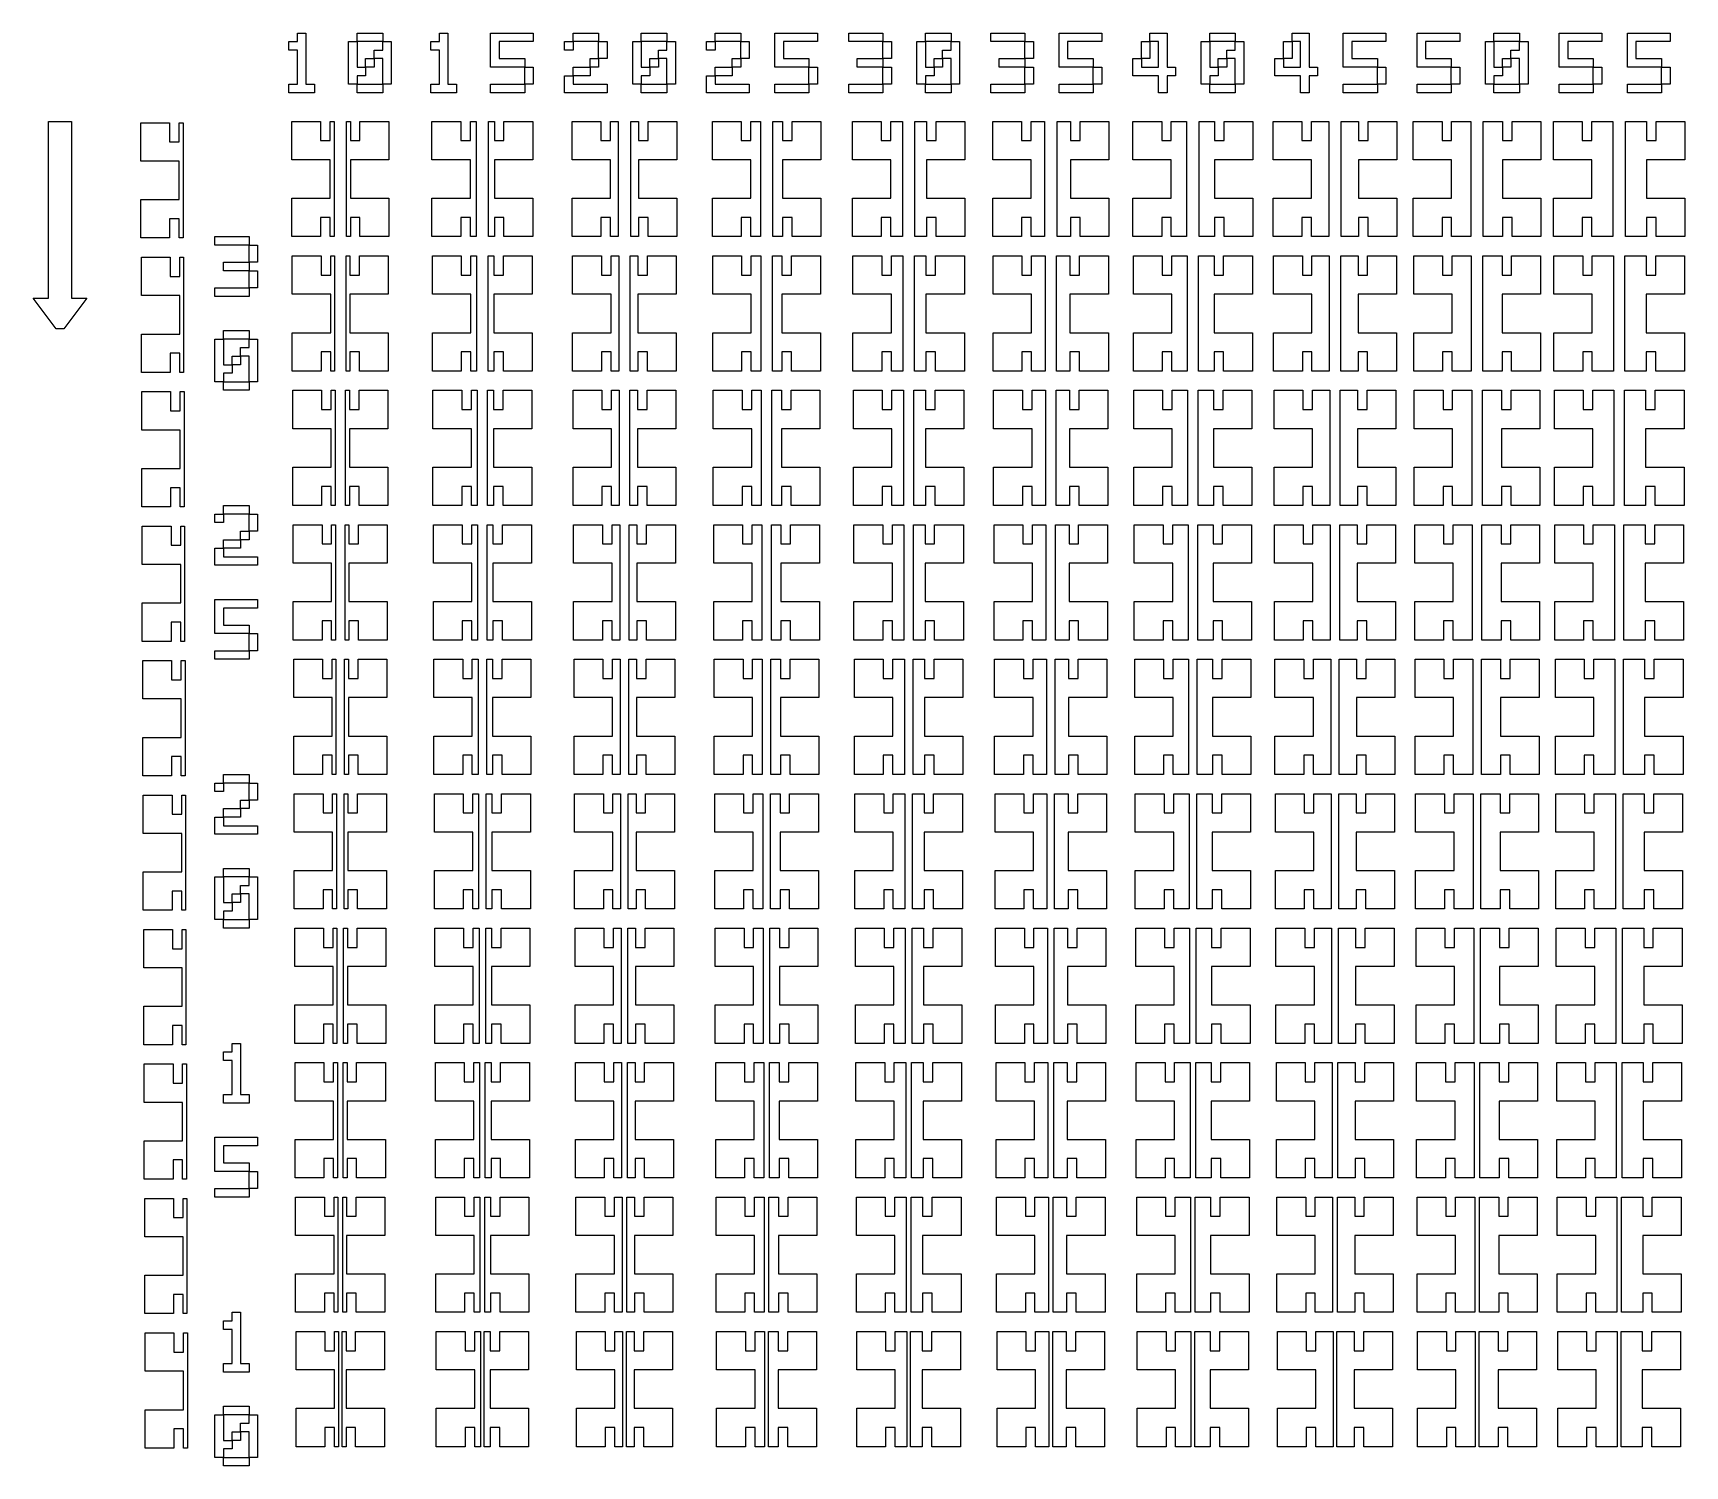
# Model space of a CAD drawing. Extents: x -8000 to 35012, y -2000 to 35300.
import ezdxf

# ---------------------------------------------------------------- set-up
doc = ezdxf.new("R2010")
doc.units = 0
doc.layers.add('L0D0', color=1, linetype='CONTINUOUS')

msp = doc.modelspace()

# ---------------------------------------------------------------- linework, layer by layer
at = {"layer": 'L0D0'}
for points in [[(-1340.278, 33744.444), (-1340.278, 33966.667), (-1118.056, 33966.667), (-1118.056, 34855.556), (-1340.278, 34855.556), (-1340.278, 35077.778), (-1118.056, 35077.778), (-1118.056, 35300), (-895.833, 35300), (-895.833, 33966.667), (-673.611, 33966.667), (-673.611, 33744.444)], [(437.5, 35077.778), (437.5, 35300), (1104.167, 35300), (1104.167, 35077.778)], [(2359.722, 33744.444), (2359.722, 33966.667), (2581.944, 33966.667), (2581.944, 34855.556), (2359.722, 34855.556), (2359.722, 35077.778), (2581.944, 35077.778), (2581.944, 35300), (2804.167, 35300), (2804.167, 33966.667), (3026.389, 33966.667), (3026.389, 33744.444)], [(3915.278, 34411.111), (3915.278, 35300), (5026.389, 35300), (5026.389, 35077.778), (4137.5, 35077.778), (4137.5, 34633.333), (4804.167, 34633.333), (4804.167, 34411.111)], [(6059.722, 35077.778), (6059.722, 35300), (6726.389, 35300), (6726.389, 35077.778)], [(7837.5, 35077.778), (7837.5, 35300), (8504.167, 35300), (8504.167, 35077.778)], [(9759.722, 35077.778), (9759.722, 35300), (10426.389, 35300), (10426.389, 35077.778)], [(11315.278, 34411.111), (11315.278, 35300), (12426.389, 35300), (12426.389, 35077.778), (11537.5, 35077.778), (11537.5, 34633.333), (12204.167, 34633.333), (12204.167, 34411.111)], [(13237.5, 35077.778), (13237.5, 35300), (14126.389, 35300), (14126.389, 35077.778)], [(15237.5, 35077.778), (15237.5, 35300), (15904.167, 35300), (15904.167, 35077.778)], [(16937.5, 35077.778), (16937.5, 35300), (17826.389, 35300), (17826.389, 35077.778)], [(18715.278, 34411.111), (18715.278, 35300), (19826.389, 35300), (19826.389, 35077.778), (18937.5, 35077.778), (18937.5, 34633.333), (19604.167, 34633.333), (19604.167, 34411.111)], [(21304.167, 33744.444), (21304.167, 34188.889), (20637.5, 34188.889), (20637.5, 34633.333), (20859.722, 34633.333), (20859.722, 34411.111), (21304.167, 34411.111), (21304.167, 35077.778), (21081.944, 35077.778), (21081.944, 35300), (21526.389, 35300), (21526.389, 34411.111), (21748.611, 34411.111), (21748.611, 34188.889), (21526.389, 34188.889), (21526.389, 33744.444)], [(22637.5, 35077.778), (22637.5, 35300), (23304.167, 35300), (23304.167, 35077.778)], [(25004.167, 33744.444), (25004.167, 34188.889), (24337.5, 34188.889), (24337.5, 34633.333), (24559.722, 34633.333), (24559.722, 34411.111), (25004.167, 34411.111), (25004.167, 35077.778), (24781.944, 35077.778), (24781.944, 35300), (25226.389, 35300), (25226.389, 34411.111), (25448.611, 34411.111), (25448.611, 34188.889), (25226.389, 34188.889), (25226.389, 33744.444)], [(26115.278, 34411.111), (26115.278, 35300), (27226.389, 35300), (27226.389, 35077.778), (26337.5, 35077.778), (26337.5, 34633.333), (27004.167, 34633.333), (27004.167, 34411.111)], [(28037.5, 34411.111), (28037.5, 35300), (29148.611, 35300), (29148.611, 35077.778), (28259.722, 35077.778), (28259.722, 34633.333), (28926.389, 34633.333), (28926.389, 34411.111)], [(30037.5, 35077.778), (30037.5, 35300), (30704.167, 35300), (30704.167, 35077.778)], [(31737.5, 34411.111), (31737.5, 35300), (32848.611, 35300), (32848.611, 35077.778), (31959.722, 35077.778), (31959.722, 34633.333), (32626.389, 34633.333), (32626.389, 34411.111)], [(33515.278, 34411.111), (33515.278, 35300), (34626.389, 35300), (34626.389, 35077.778), (33737.5, 35077.778), (33737.5, 34633.333), (34404.167, 34633.333), (34404.167, 34411.111)], [(215.278, 33966.667), (215.278, 35077.778), (437.5, 35077.778), (437.5, 34411.111), (659.722, 34411.111), (659.722, 34188.889), (437.5, 34188.889), (437.5, 33966.667)], [(1104.167, 33966.667), (1104.167, 34633.333), (881.944, 34633.333), (881.944, 34855.556), (1104.167, 34855.556), (1104.167, 35077.778), (1326.389, 35077.778), (1326.389, 33966.667)], [(5837.5, 34855.556), (5837.5, 35077.778), (6059.722, 35077.778), (6059.722, 34855.556)], [(6726.389, 34633.333), (6726.389, 35077.778), (6948.611, 35077.778), (6948.611, 34633.333)], [(7615.278, 33966.667), (7615.278, 35077.778), (7837.5, 35077.778), (7837.5, 34411.111), (8059.722, 34411.111), (8059.722, 34188.889), (7837.5, 34188.889), (7837.5, 33966.667)], [(8504.167, 33966.667), (8504.167, 34633.333), (8281.944, 34633.333), (8281.944, 34855.556), (8504.167, 34855.556), (8504.167, 35077.778), (8726.389, 35077.778), (8726.389, 33966.667)], [(9537.5, 34855.556), (9537.5, 35077.778), (9759.722, 35077.778), (9759.722, 34855.556)], [(10426.389, 34633.333), (10426.389, 35077.778), (10648.611, 35077.778), (10648.611, 34633.333)], [(14126.389, 34633.333), (14126.389, 35077.778), (14348.611, 35077.778), (14348.611, 34633.333)], [(15015.278, 33966.667), (15015.278, 35077.778), (15237.5, 35077.778), (15237.5, 34411.111), (15459.722, 34411.111), (15459.722, 34188.889), (15237.5, 34188.889), (15237.5, 33966.667)], [(15904.167, 33966.667), (15904.167, 34633.333), (15681.944, 34633.333), (15681.944, 34855.556), (15904.167, 34855.556), (15904.167, 35077.778), (16126.389, 35077.778), (16126.389, 33966.667)], [(17826.389, 34633.333), (17826.389, 35077.778), (18048.611, 35077.778), (18048.611, 34633.333)], [(20859.722, 34633.333), (20859.722, 35077.778), (21081.944, 35077.778), (21081.944, 34633.333)], [(22415.278, 33966.667), (22415.278, 35077.778), (22637.5, 35077.778), (22637.5, 34411.111), (22859.722, 34411.111), (22859.722, 34188.889), (22637.5, 34188.889), (22637.5, 33966.667)], [(23304.167, 33966.667), (23304.167, 34633.333), (23081.944, 34633.333), (23081.944, 34855.556), (23304.167, 34855.556), (23304.167, 35077.778), (23526.389, 35077.778), (23526.389, 33966.667)], [(24559.722, 34633.333), (24559.722, 35077.778), (24781.944, 35077.778), (24781.944, 34633.333)], [(29815.278, 33966.667), (29815.278, 35077.778), (30037.5, 35077.778), (30037.5, 34411.111), (30259.722, 34411.111), (30259.722, 34188.889), (30037.5, 34188.889), (30037.5, 33966.667)], [(30704.167, 33966.667), (30704.167, 34633.333), (30481.944, 34633.333), (30481.944, 34855.556), (30704.167, 34855.556), (30704.167, 35077.778), (30926.389, 35077.778), (30926.389, 33966.667)], [(659.722, 34411.111), (659.722, 34633.333), (881.944, 34633.333), (881.944, 34411.111)], [(4804.167, 33966.667), (4804.167, 34411.111), (5026.389, 34411.111), (5026.389, 33966.667)], [(6059.722, 34188.889), (6059.722, 34411.111), (6504.167, 34411.111), (6504.167, 34188.889)], [(6504.167, 34411.111), (6504.167, 34633.333), (6726.389, 34633.333), (6726.389, 34411.111)], [(8059.722, 34411.111), (8059.722, 34633.333), (8281.944, 34633.333), (8281.944, 34411.111)], [(9759.722, 34188.889), (9759.722, 34411.111), (10204.167, 34411.111), (10204.167, 34188.889)], [(10204.167, 34411.111), (10204.167, 34633.333), (10426.389, 34633.333), (10426.389, 34411.111)], [(12204.167, 33966.667), (12204.167, 34411.111), (12426.389, 34411.111), (12426.389, 33966.667)], [(13459.722, 34411.111), (13459.722, 34633.333), (14126.389, 34633.333), (14126.389, 34411.111)], [(14126.389, 33966.667), (14126.389, 34411.111), (14348.611, 34411.111), (14348.611, 33966.667)], [(15459.722, 34411.111), (15459.722, 34633.333), (15681.944, 34633.333), (15681.944, 34411.111)], [(17159.722, 34411.111), (17159.722, 34633.333), (17826.389, 34633.333), (17826.389, 34411.111)], [(17826.389, 33966.667), (17826.389, 34411.111), (18048.611, 34411.111), (18048.611, 33966.667)], [(19604.167, 33966.667), (19604.167, 34411.111), (19826.389, 34411.111), (19826.389, 33966.667)], [(22859.722, 34411.111), (22859.722, 34633.333), (23081.944, 34633.333), (23081.944, 34411.111)], [(27004.167, 33966.667), (27004.167, 34411.111), (27226.389, 34411.111), (27226.389, 33966.667)], [(28926.389, 33966.667), (28926.389, 34411.111), (29148.611, 34411.111), (29148.611, 33966.667)], [(30259.722, 34411.111), (30259.722, 34633.333), (30481.944, 34633.333), (30481.944, 34411.111)], [(32626.389, 33966.667), (32626.389, 34411.111), (32848.611, 34411.111), (32848.611, 33966.667)], [(34404.167, 33966.667), (34404.167, 34411.111), (34626.389, 34411.111), (34626.389, 33966.667)], [(5837.5, 33744.444), (5837.5, 34188.889), (6059.722, 34188.889), (6059.722, 33966.667), (6948.611, 33966.667), (6948.611, 33744.444)], [(9537.5, 33744.444), (9537.5, 34188.889), (9759.722, 34188.889), (9759.722, 33966.667), (10648.611, 33966.667), (10648.611, 33744.444)], [(437.5, 33744.444), (437.5, 33966.667), (1104.167, 33966.667), (1104.167, 33744.444)], [(3915.278, 33744.444), (3915.278, 33966.667), (4804.167, 33966.667), (4804.167, 33744.444)], [(7837.5, 33744.444), (7837.5, 33966.667), (8504.167, 33966.667), (8504.167, 33744.444)], [(11315.278, 33744.444), (11315.278, 33966.667), (12204.167, 33966.667), (12204.167, 33744.444)], [(13237.5, 33744.444), (13237.5, 33966.667), (14126.389, 33966.667), (14126.389, 33744.444)], [(15237.5, 33744.444), (15237.5, 33966.667), (15904.167, 33966.667), (15904.167, 33744.444)], [(16937.5, 33744.444), (16937.5, 33966.667), (17826.389, 33966.667), (17826.389, 33744.444)], [(18715.278, 33744.444), (18715.278, 33966.667), (19604.167, 33966.667), (19604.167, 33744.444)], [(22637.5, 33744.444), (22637.5, 33966.667), (23304.167, 33966.667), (23304.167, 33744.444)], [(26115.278, 33744.444), (26115.278, 33966.667), (27004.167, 33966.667), (27004.167, 33744.444)], [(28037.5, 33744.444), (28037.5, 33966.667), (28926.389, 33966.667), (28926.389, 33744.444)], [(30037.5, 33744.444), (30037.5, 33966.667), (30704.167, 33966.667), (30704.167, 33744.444)], [(31737.5, 33744.444), (31737.5, 33966.667), (32626.389, 33966.667), (32626.389, 33744.444)], [(33515.278, 33744.444), (33515.278, 33966.667), (34404.167, 33966.667), (34404.167, 33744.444)], [(-7400, 27600), (-8000, 28400), (-7600, 28400), (-7600, 33000), (-7000, 33000), (-7000, 28400), (-6600, 28400), (-7200, 27600)], [(-5192.5, 29965), (-5192.5, 30965), (-4192.5, 30965), (-4192.5, 31965), (-5192.5, 31965), (-5192.5, 32965), (-4442.5, 32965), (-4442.5, 32465), (-4192.5, 32465), (-4192.5, 32965), (-4092.5, 32965), (-4092.5, 29965), (-4192.5, 29965), (-4192.5, 30465), (-4442.5, 30465), (-4442.5, 29965)], [(-1262.5, 30000), (-1262.5, 31000), (-262.5, 31000), (-262.5, 32000), (-1262.5, 32000), (-1262.5, 33000), (-512.5, 33000), (-512.5, 32500), (-262.5, 32500), (-262.5, 33000), (-162.5, 33000), (-162.5, 30000), (-262.5, 30000), (-262.5, 30500), (-512.5, 30500), (-512.5, 30000)], [(162.5, 30000), (162.5, 33000), (262.5, 33000), (262.5, 32500), (512.5, 32500), (512.5, 33000), (1262.5, 33000), (1262.5, 32000), (262.5, 32000), (262.5, 31000), (1262.5, 31000), (1262.5, 30000), (512.5, 30000), (512.5, 30500), (262.5, 30500), (262.5, 30000)], [(2387.5, 30000), (2387.5, 31000), (3387.5, 31000), (3387.5, 32000), (2387.5, 32000), (2387.5, 33000), (3137.5, 33000), (3137.5, 32500), (3387.5, 32500), (3387.5, 33000), (3537.5, 33000), (3537.5, 30000), (3387.5, 30000), (3387.5, 30500), (3137.5, 30500), (3137.5, 30000)], [(3862.5, 30000), (3862.5, 33000), (4012.5, 33000), (4012.5, 32500), (4262.5, 32500), (4262.5, 33000), (5012.5, 33000), (5012.5, 32000), (4012.5, 32000), (4012.5, 31000), (5012.5, 31000), (5012.5, 30000), (4262.5, 30000), (4262.5, 30500), (4012.5, 30500), (4012.5, 30000)], [(6037.5, 30000), (6037.5, 31000), (7037.5, 31000), (7037.5, 32000), (6037.5, 32000), (6037.5, 33000), (6787.5, 33000), (6787.5, 32500), (7037.5, 32500), (7037.5, 33000), (7237.5, 33000), (7237.5, 30000), (7037.5, 30000), (7037.5, 30500), (6787.5, 30500), (6787.5, 30000)], [(7562.5, 30000), (7562.5, 33000), (7762.5, 33000), (7762.5, 32500), (8012.5, 32500), (8012.5, 33000), (8762.5, 33000), (8762.5, 32000), (7762.5, 32000), (7762.5, 31000), (8762.5, 31000), (8762.5, 30000), (8012.5, 30000), (8012.5, 30500), (7762.5, 30500), (7762.5, 30000)], [(9687.5, 30000), (9687.5, 31000), (10687.5, 31000), (10687.5, 32000), (9687.5, 32000), (9687.5, 33000), (10437.5, 33000), (10437.5, 32500), (10687.5, 32500), (10687.5, 33000), (10937.5, 33000), (10937.5, 30000), (10687.5, 30000), (10687.5, 30500), (10437.5, 30500), (10437.5, 30000)], [(11262.5, 30000), (11262.5, 33000), (11512.5, 33000), (11512.5, 32500), (11762.5, 32500), (11762.5, 33000), (12512.5, 33000), (12512.5, 32000), (11512.5, 32000), (11512.5, 31000), (12512.5, 31000), (12512.5, 30000), (11762.5, 30000), (11762.5, 30500), (11512.5, 30500), (11512.5, 30000)], [(13337.5, 30000), (13337.5, 31000), (14337.5, 31000), (14337.5, 32000), (13337.5, 32000), (13337.5, 33000), (14087.5, 33000), (14087.5, 32500), (14337.5, 32500), (14337.5, 33000), (14637.5, 33000), (14637.5, 30000), (14337.5, 30000), (14337.5, 30500), (14087.5, 30500), (14087.5, 30000)], [(14962.5, 30000), (14962.5, 33000), (15262.5, 33000), (15262.5, 32500), (15512.5, 32500), (15512.5, 33000), (16262.5, 33000), (16262.5, 32000), (15262.5, 32000), (15262.5, 31000), (16262.5, 31000), (16262.5, 30000), (15512.5, 30000), (15512.5, 30500), (15262.5, 30500), (15262.5, 30000)], [(16987.5, 30000), (16987.5, 31000), (17987.5, 31000), (17987.5, 32000), (16987.5, 32000), (16987.5, 33000), (17737.5, 33000), (17737.5, 32500), (17987.5, 32500), (17987.5, 33000), (18337.5, 33000), (18337.5, 30000), (17987.5, 30000), (17987.5, 30500), (17737.5, 30500), (17737.5, 30000)], [(18662.5, 30000), (18662.5, 33000), (19012.5, 33000), (19012.5, 32500), (19262.5, 32500), (19262.5, 33000), (20012.5, 33000), (20012.5, 32000), (19012.5, 32000), (19012.5, 31000), (20012.5, 31000), (20012.5, 30000), (19262.5, 30000), (19262.5, 30500), (19012.5, 30500), (19012.5, 30000)], [(20637.5, 30000), (20637.5, 31000), (21637.5, 31000), (21637.5, 32000), (20637.5, 32000), (20637.5, 33000), (21387.5, 33000), (21387.5, 32500), (21637.5, 32500), (21637.5, 33000), (22037.5, 33000), (22037.5, 30000), (21637.5, 30000), (21637.5, 30500), (21387.5, 30500), (21387.5, 30000)], [(22362.5, 30000), (22362.5, 33000), (22762.5, 33000), (22762.5, 32500), (23012.5, 32500), (23012.5, 33000), (23762.5, 33000), (23762.5, 32000), (22762.5, 32000), (22762.5, 31000), (23762.5, 31000), (23762.5, 30000), (23012.5, 30000), (23012.5, 30500), (22762.5, 30500), (22762.5, 30000)], [(24287.5, 30000), (24287.5, 31000), (25287.5, 31000), (25287.5, 32000), (24287.5, 32000), (24287.5, 33000), (25037.5, 33000), (25037.5, 32500), (25287.5, 32500), (25287.5, 33000), (25737.5, 33000), (25737.5, 30000), (25287.5, 30000), (25287.5, 30500), (25037.5, 30500), (25037.5, 30000)], [(26062.5, 30000), (26062.5, 33000), (26512.5, 33000), (26512.5, 32500), (26762.5, 32500), (26762.5, 33000), (27512.5, 33000), (27512.5, 32000), (26512.5, 32000), (26512.5, 31000), (27512.5, 31000), (27512.5, 30000), (26762.5, 30000), (26762.5, 30500), (26512.5, 30500), (26512.5, 30000)], [(27937.5, 30000), (27937.5, 31000), (28937.5, 31000), (28937.5, 32000), (27937.5, 32000), (27937.5, 33000), (28687.5, 33000), (28687.5, 32500), (28937.5, 32500), (28937.5, 33000), (29437.5, 33000), (29437.5, 30000), (28937.5, 30000), (28937.5, 30500), (28687.5, 30500), (28687.5, 30000)], [(29762.5, 30000), (29762.5, 33000), (30262.5, 33000), (30262.5, 32500), (30512.5, 32500), (30512.5, 33000), (31262.5, 33000), (31262.5, 32000), (30262.5, 32000), (30262.5, 31000), (31262.5, 31000), (31262.5, 30000), (30512.5, 30000), (30512.5, 30500), (30262.5, 30500), (30262.5, 30000)], [(31587.5, 30000), (31587.5, 31000), (32587.5, 31000), (32587.5, 32000), (31587.5, 32000), (31587.5, 33000), (32337.5, 33000), (32337.5, 32500), (32587.5, 32500), (32587.5, 33000), (33137.5, 33000), (33137.5, 30000), (32587.5, 30000), (32587.5, 30500), (32337.5, 30500), (32337.5, 30000)], [(33462.5, 30000), (33462.5, 33000), (34012.5, 33000), (34012.5, 32500), (34262.5, 32500), (34262.5, 33000), (35012.5, 33000), (35012.5, 32000), (34012.5, 32000), (34012.5, 31000), (35012.5, 31000), (35012.5, 30000), (34262.5, 30000), (34262.5, 30500), (34012.5, 30500), (34012.5, 30000)], [(-3262.5, 29777.778), (-3262.5, 30000), (-2373.611, 30000), (-2373.611, 29777.778)], [(-2373.611, 29333.333), (-2373.611, 29777.778), (-2151.389, 29777.778), (-2151.389, 29333.333)], [(-5180, 26465), (-5180, 27465), (-4180, 27465), (-4180, 28465), (-5180, 28465), (-5180, 29465), (-4430, 29465), (-4430, 28965), (-4180, 28965), (-4180, 29465), (-4080, 29465), (-4080, 26465), (-4180, 26465), (-4180, 26965), (-4430, 26965), (-4430, 26465)], [(-3040.278, 29111.111), (-3040.278, 29333.333), (-2373.611, 29333.333), (-2373.611, 29111.111)], [(-1250, 26500), (-1250, 27500), (-250, 27500), (-250, 28500), (-1250, 28500), (-1250, 29500), (-500, 29500), (-500, 29000), (-250, 29000), (-250, 29500), (-150, 29500), (-150, 26500), (-250, 26500), (-250, 27000), (-500, 27000), (-500, 26500)], [(150, 26500), (150, 29500), (250, 29500), (250, 29000), (500, 29000), (500, 29500), (1250, 29500), (1250, 28500), (250, 28500), (250, 27500), (1250, 27500), (1250, 26500), (500, 26500), (500, 27000), (250, 27000), (250, 26500)], [(2400, 26500), (2400, 27500), (3400, 27500), (3400, 28500), (2400, 28500), (2400, 29500), (3150, 29500), (3150, 29000), (3400, 29000), (3400, 29500), (3550, 29500), (3550, 26500), (3400, 26500), (3400, 27000), (3150, 27000), (3150, 26500)], [(3850, 26500), (3850, 29500), (4000, 29500), (4000, 29000), (4250, 29000), (4250, 29500), (5000, 29500), (5000, 28500), (4000, 28500), (4000, 27500), (5000, 27500), (5000, 26500), (4250, 26500), (4250, 27000), (4000, 27000), (4000, 26500)], [(6050, 26500), (6050, 27500), (7050, 27500), (7050, 28500), (6050, 28500), (6050, 29500), (6800, 29500), (6800, 29000), (7050, 29000), (7050, 29500), (7250, 29500), (7250, 26500), (7050, 26500), (7050, 27000), (6800, 27000), (6800, 26500)], [(7550, 26500), (7550, 29500), (7750, 29500), (7750, 29000), (8000, 29000), (8000, 29500), (8750, 29500), (8750, 28500), (7750, 28500), (7750, 27500), (8750, 27500), (8750, 26500), (8000, 26500), (8000, 27000), (7750, 27000), (7750, 26500)], [(9700, 26500), (9700, 27500), (10700, 27500), (10700, 28500), (9700, 28500), (9700, 29500), (10450, 29500), (10450, 29000), (10700, 29000), (10700, 29500), (10950, 29500), (10950, 26500), (10700, 26500), (10700, 27000), (10450, 27000), (10450, 26500)], [(11250, 26500), (11250, 29500), (11500, 29500), (11500, 29000), (11750, 29000), (11750, 29500), (12500, 29500), (12500, 28500), (11500, 28500), (11500, 27500), (12500, 27500), (12500, 26500), (11750, 26500), (11750, 27000), (11500, 27000), (11500, 26500)], [(13350, 26500), (13350, 27500), (14350, 27500), (14350, 28500), (13350, 28500), (13350, 29500), (14100, 29500), (14100, 29000), (14350, 29000), (14350, 29500), (14650, 29500), (14650, 26500), (14350, 26500), (14350, 27000), (14100, 27000), (14100, 26500)], [(14950, 26500), (14950, 29500), (15250, 29500), (15250, 29000), (15500, 29000), (15500, 29500), (16250, 29500), (16250, 28500), (15250, 28500), (15250, 27500), (16250, 27500), (16250, 26500), (15500, 26500), (15500, 27000), (15250, 27000), (15250, 26500)], [(17000, 26500), (17000, 27500), (18000, 27500), (18000, 28500), (17000, 28500), (17000, 29500), (17750, 29500), (17750, 29000), (18000, 29000), (18000, 29500), (18350, 29500), (18350, 26500), (18000, 26500), (18000, 27000), (17750, 27000), (17750, 26500)], [(18650, 26500), (18650, 29500), (19000, 29500), (19000, 29000), (19250, 29000), (19250, 29500), (20000, 29500), (20000, 28500), (19000, 28500), (19000, 27500), (20000, 27500), (20000, 26500), (19250, 26500), (19250, 27000), (19000, 27000), (19000, 26500)], [(20650, 26500), (20650, 27500), (21650, 27500), (21650, 28500), (20650, 28500), (20650, 29500), (21400, 29500), (21400, 29000), (21650, 29000), (21650, 29500), (22050, 29500), (22050, 26500), (21650, 26500), (21650, 27000), (21400, 27000), (21400, 26500)], [(22350, 26500), (22350, 29500), (22750, 29500), (22750, 29000), (23000, 29000), (23000, 29500), (23750, 29500), (23750, 28500), (22750, 28500), (22750, 27500), (23750, 27500), (23750, 26500), (23000, 26500), (23000, 27000), (22750, 27000), (22750, 26500)], [(24300, 26500), (24300, 27500), (25300, 27500), (25300, 28500), (24300, 28500), (24300, 29500), (25050, 29500), (25050, 29000), (25300, 29000), (25300, 29500), (25750, 29500), (25750, 26500), (25300, 26500), (25300, 27000), (25050, 27000), (25050, 26500)], [(26050, 26500), (26050, 29500), (26500, 29500), (26500, 29000), (26750, 29000), (26750, 29500), (27500, 29500), (27500, 28500), (26500, 28500), (26500, 27500), (27500, 27500), (27500, 26500), (26750, 26500), (26750, 27000), (26500, 27000), (26500, 26500)], [(27950, 26500), (27950, 27500), (28950, 27500), (28950, 28500), (27950, 28500), (27950, 29500), (28700, 29500), (28700, 29000), (28950, 29000), (28950, 29500), (29450, 29500), (29450, 26500), (28950, 26500), (28950, 27000), (28700, 27000), (28700, 26500)], [(29750, 26500), (29750, 29500), (30250, 29500), (30250, 29000), (30500, 29000), (30500, 29500), (31250, 29500), (31250, 28500), (30250, 28500), (30250, 27500), (31250, 27500), (31250, 26500), (30500, 26500), (30500, 27000), (30250, 27000), (30250, 26500)], [(31600, 26500), (31600, 27500), (32600, 27500), (32600, 28500), (31600, 28500), (31600, 29500), (32350, 29500), (32350, 29000), (32600, 29000), (32600, 29500), (33150, 29500), (33150, 26500), (32600, 26500), (32600, 27000), (32350, 27000), (32350, 26500)], [(33450, 26500), (33450, 29500), (34000, 29500), (34000, 29000), (34250, 29000), (34250, 29500), (35000, 29500), (35000, 28500), (34000, 28500), (34000, 27500), (35000, 27500), (35000, 26500), (34250, 26500), (34250, 27000), (34000, 27000), (34000, 26500)], [(-2373.611, 28666.667), (-2373.611, 29111.111), (-2151.389, 29111.111), (-2151.389, 28666.667)], [(-3262.5, 28444.444), (-3262.5, 28666.667), (-2373.611, 28666.667), (-2373.611, 28444.444)], [(-3040.278, 27333.333), (-3040.278, 27555.556), (-2373.611, 27555.556), (-2373.611, 27333.333)], [(-3262.5, 26222.222), (-3262.5, 27333.333), (-3040.278, 27333.333), (-3040.278, 26666.667), (-2818.056, 26666.667), (-2818.056, 26444.444), (-3040.278, 26444.444), (-3040.278, 26222.222)], [(-2373.611, 26222.222), (-2373.611, 26888.889), (-2595.833, 26888.889), (-2595.833, 27111.111), (-2373.611, 27111.111), (-2373.611, 27333.333), (-2151.389, 27333.333), (-2151.389, 26222.222)], [(-2818.056, 26666.667), (-2818.056, 26888.889), (-2595.833, 26888.889), (-2595.833, 26666.667)], [(-5167.5, 22965), (-5167.5, 23965), (-4167.5, 23965), (-4167.5, 24965), (-5167.5, 24965), (-5167.5, 25965), (-4417.5, 25965), (-4417.5, 25465), (-4167.5, 25465), (-4167.5, 25965), (-4067.5, 25965), (-4067.5, 22965), (-4167.5, 22965), (-4167.5, 23465), (-4417.5, 23465), (-4417.5, 22965)], [(-3040.278, 26000), (-3040.278, 26222.222), (-2373.611, 26222.222), (-2373.611, 26000)], [(-1237.5, 23000), (-1237.5, 24000), (-237.5, 24000), (-237.5, 25000), (-1237.5, 25000), (-1237.5, 26000), (-487.5, 26000), (-487.5, 25500), (-237.5, 25500), (-237.5, 26000), (-137.5, 26000), (-137.5, 23000), (-237.5, 23000), (-237.5, 23500), (-487.5, 23500), (-487.5, 23000)], [(137.5, 23000), (137.5, 26000), (237.5, 26000), (237.5, 25500), (487.5, 25500), (487.5, 26000), (1237.5, 26000), (1237.5, 25000), (237.5, 25000), (237.5, 24000), (1237.5, 24000), (1237.5, 23000), (487.5, 23000), (487.5, 23500), (237.5, 23500), (237.5, 23000)], [(2412.5, 23000), (2412.5, 24000), (3412.5, 24000), (3412.5, 25000), (2412.5, 25000), (2412.5, 26000), (3162.5, 26000), (3162.5, 25500), (3412.5, 25500), (3412.5, 26000), (3562.5, 26000), (3562.5, 23000), (3412.5, 23000), (3412.5, 23500), (3162.5, 23500), (3162.5, 23000)], [(3837.5, 23000), (3837.5, 26000), (3987.5, 26000), (3987.5, 25500), (4237.5, 25500), (4237.5, 26000), (4987.5, 26000), (4987.5, 25000), (3987.5, 25000), (3987.5, 24000), (4987.5, 24000), (4987.5, 23000), (4237.5, 23000), (4237.5, 23500), (3987.5, 23500), (3987.5, 23000)], [(6062.5, 23000), (6062.5, 24000), (7062.5, 24000), (7062.5, 25000), (6062.5, 25000), (6062.5, 26000), (6812.5, 26000), (6812.5, 25500), (7062.5, 25500), (7062.5, 26000), (7262.5, 26000), (7262.5, 23000), (7062.5, 23000), (7062.5, 23500), (6812.5, 23500), (6812.5, 23000)], [(7537.5, 23000), (7537.5, 26000), (7737.5, 26000), (7737.5, 25500), (7987.5, 25500), (7987.5, 26000), (8737.5, 26000), (8737.5, 25000), (7737.5, 25000), (7737.5, 24000), (8737.5, 24000), (8737.5, 23000), (7987.5, 23000), (7987.5, 23500), (7737.5, 23500), (7737.5, 23000)], [(9712.5, 23000), (9712.5, 24000), (10712.5, 24000), (10712.5, 25000), (9712.5, 25000), (9712.5, 26000), (10462.5, 26000), (10462.5, 25500), (10712.5, 25500), (10712.5, 26000), (10962.5, 26000), (10962.5, 23000), (10712.5, 23000), (10712.5, 23500), (10462.5, 23500), (10462.5, 23000)], [(11237.5, 23000), (11237.5, 26000), (11487.5, 26000), (11487.5, 25500), (11737.5, 25500), (11737.5, 26000), (12487.5, 26000), (12487.5, 25000), (11487.5, 25000), (11487.5, 24000), (12487.5, 24000), (12487.5, 23000), (11737.5, 23000), (11737.5, 23500), (11487.5, 23500), (11487.5, 23000)], [(13362.5, 23000), (13362.5, 24000), (14362.5, 24000), (14362.5, 25000), (13362.5, 25000), (13362.5, 26000), (14112.5, 26000), (14112.5, 25500), (14362.5, 25500), (14362.5, 26000), (14662.5, 26000), (14662.5, 23000), (14362.5, 23000), (14362.5, 23500), (14112.5, 23500), (14112.5, 23000)], [(14937.5, 23000), (14937.5, 26000), (15237.5, 26000), (15237.5, 25500), (15487.5, 25500), (15487.5, 26000), (16237.5, 26000), (16237.5, 25000), (15237.5, 25000), (15237.5, 24000), (16237.5, 24000), (16237.5, 23000), (15487.5, 23000), (15487.5, 23500), (15237.5, 23500), (15237.5, 23000)], [(17012.5, 23000), (17012.5, 24000), (18012.5, 24000), (18012.5, 25000), (17012.5, 25000), (17012.5, 26000), (17762.5, 26000), (17762.5, 25500), (18012.5, 25500), (18012.5, 26000), (18362.5, 26000), (18362.5, 23000), (18012.5, 23000), (18012.5, 23500), (17762.5, 23500), (17762.5, 23000)], [(18637.5, 23000), (18637.5, 26000), (18987.5, 26000), (18987.5, 25500), (19237.5, 25500), (19237.5, 26000), (19987.5, 26000), (19987.5, 25000), (18987.5, 25000), (18987.5, 24000), (19987.5, 24000), (19987.5, 23000), (19237.5, 23000), (19237.5, 23500), (18987.5, 23500), (18987.5, 23000)], [(20662.5, 23000), (20662.5, 24000), (21662.5, 24000), (21662.5, 25000), (20662.5, 25000), (20662.5, 26000), (21412.5, 26000), (21412.5, 25500), (21662.5, 25500), (21662.5, 26000), (22062.5, 26000), (22062.5, 23000), (21662.5, 23000), (21662.5, 23500), (21412.5, 23500), (21412.5, 23000)], [(22337.5, 23000), (22337.5, 26000), (22737.5, 26000), (22737.5, 25500), (22987.5, 25500), (22987.5, 26000), (23737.5, 26000), (23737.5, 25000), (22737.5, 25000), (22737.5, 24000), (23737.5, 24000), (23737.5, 23000), (22987.5, 23000), (22987.5, 23500), (22737.5, 23500), (22737.5, 23000)], [(24312.5, 23000), (24312.5, 24000), (25312.5, 24000), (25312.5, 25000), (24312.5, 25000), (24312.5, 26000), (25062.5, 26000), (25062.5, 25500), (25312.5, 25500), (25312.5, 26000), (25762.5, 26000), (25762.5, 23000), (25312.5, 23000), (25312.5, 23500), (25062.5, 23500), (25062.5, 23000)], [(26037.5, 23000), (26037.5, 26000), (26487.5, 26000), (26487.5, 25500), (26737.5, 25500), (26737.5, 26000), (27487.5, 26000), (27487.5, 25000), (26487.5, 25000), (26487.5, 24000), (27487.5, 24000), (27487.5, 23000), (26737.5, 23000), (26737.5, 23500), (26487.5, 23500), (26487.5, 23000)], [(27962.5, 23000), (27962.5, 24000), (28962.5, 24000), (28962.5, 25000), (27962.5, 25000), (27962.5, 26000), (28712.5, 26000), (28712.5, 25500), (28962.5, 25500), (28962.5, 26000), (29462.5, 26000), (29462.5, 23000), (28962.5, 23000), (28962.5, 23500), (28712.5, 23500), (28712.5, 23000)], [(29737.5, 23000), (29737.5, 26000), (30237.5, 26000), (30237.5, 25500), (30487.5, 25500), (30487.5, 26000), (31237.5, 26000), (31237.5, 25000), (30237.5, 25000), (30237.5, 24000), (31237.5, 24000), (31237.5, 23000), (30487.5, 23000), (30487.5, 23500), (30237.5, 23500), (30237.5, 23000)], [(31612.5, 23000), (31612.5, 24000), (32612.5, 24000), (32612.5, 25000), (31612.5, 25000), (31612.5, 26000), (32362.5, 26000), (32362.5, 25500), (32612.5, 25500), (32612.5, 26000), (33162.5, 26000), (33162.5, 23000), (32612.5, 23000), (32612.5, 23500), (32362.5, 23500), (32362.5, 23000)], [(33437.5, 23000), (33437.5, 26000), (33987.5, 26000), (33987.5, 25500), (34237.5, 25500), (34237.5, 26000), (34987.5, 26000), (34987.5, 25000), (33987.5, 25000), (33987.5, 24000), (34987.5, 24000), (34987.5, 23000), (34237.5, 23000), (34237.5, 23500), (33987.5, 23500), (33987.5, 23000)], [(-3040.278, 22777.778), (-3040.278, 23000), (-2373.611, 23000), (-2373.611, 22777.778)], [(-5155, 19465), (-5155, 20465), (-4155, 20465), (-4155, 21465), (-5155, 21465), (-5155, 22465), (-4405, 22465), (-4405, 21965), (-4155, 21965), (-4155, 22465), (-4055, 22465), (-4055, 19465), (-4155, 19465), (-4155, 19965), (-4405, 19965), (-4405, 19465)], [(-3262.5, 22555.556), (-3262.5, 22777.778), (-3040.278, 22777.778), (-3040.278, 22555.556)], [(-2373.611, 22333.333), (-2373.611, 22777.778), (-2151.389, 22777.778), (-2151.389, 22333.333)], [(-1225, 19500), (-1225, 20500), (-225, 20500), (-225, 21500), (-1225, 21500), (-1225, 22500), (-475, 22500), (-475, 22000), (-225, 22000), (-225, 22500), (-125, 22500), (-125, 19500), (-225, 19500), (-225, 20000), (-475, 20000), (-475, 19500)], [(125, 19500), (125, 22500), (225, 22500), (225, 22000), (475, 22000), (475, 22500), (1225, 22500), (1225, 21500), (225, 21500), (225, 20500), (1225, 20500), (1225, 19500), (475, 19500), (475, 20000), (225, 20000), (225, 19500)], [(2425, 19500), (2425, 20500), (3425, 20500), (3425, 21500), (2425, 21500), (2425, 22500), (3175, 22500), (3175, 22000), (3425, 22000), (3425, 22500), (3575, 22500), (3575, 19500), (3425, 19500), (3425, 20000), (3175, 20000), (3175, 19500)], [(3825, 19500), (3825, 22500), (3975, 22500), (3975, 22000), (4225, 22000), (4225, 22500), (4975, 22500), (4975, 21500), (3975, 21500), (3975, 20500), (4975, 20500), (4975, 19500), (4225, 19500), (4225, 20000), (3975, 20000), (3975, 19500)], [(6075, 19500), (6075, 20500), (7075, 20500), (7075, 21500), (6075, 21500), (6075, 22500), (6825, 22500), (6825, 22000), (7075, 22000), (7075, 22500), (7275, 22500), (7275, 19500), (7075, 19500), (7075, 20000), (6825, 20000), (6825, 19500)], [(7525, 19500), (7525, 22500), (7725, 22500), (7725, 22000), (7975, 22000), (7975, 22500), (8725, 22500), (8725, 21500), (7725, 21500), (7725, 20500), (8725, 20500), (8725, 19500), (7975, 19500), (7975, 20000), (7725, 20000), (7725, 19500)], [(9725, 19500), (9725, 20500), (10725, 20500), (10725, 21500), (9725, 21500), (9725, 22500), (10475, 22500), (10475, 22000), (10725, 22000), (10725, 22500), (10975, 22500), (10975, 19500), (10725, 19500), (10725, 20000), (10475, 20000), (10475, 19500)], [(11225, 19500), (11225, 22500), (11475, 22500), (11475, 22000), (11725, 22000), (11725, 22500), (12475, 22500), (12475, 21500), (11475, 21500), (11475, 20500), (12475, 20500), (12475, 19500), (11725, 19500), (11725, 20000), (11475, 20000), (11475, 19500)], [(13375, 19500), (13375, 20500), (14375, 20500), (14375, 21500), (13375, 21500), (13375, 22500), (14125, 22500), (14125, 22000), (14375, 22000), (14375, 22500), (14675, 22500), (14675, 19500), (14375, 19500), (14375, 20000), (14125, 20000), (14125, 19500)], [(14925, 19500), (14925, 22500), (15225, 22500), (15225, 22000), (15475, 22000), (15475, 22500), (16225, 22500), (16225, 21500), (15225, 21500), (15225, 20500), (16225, 20500), (16225, 19500), (15475, 19500), (15475, 20000), (15225, 20000), (15225, 19500)], [(17025, 19500), (17025, 20500), (18025, 20500), (18025, 21500), (17025, 21500), (17025, 22500), (17775, 22500), (17775, 22000), (18025, 22000), (18025, 22500), (18375, 22500), (18375, 19500), (18025, 19500), (18025, 20000), (17775, 20000), (17775, 19500)], [(18625, 19500), (18625, 22500), (18975, 22500), (18975, 22000), (19225, 22000), (19225, 22500), (19975, 22500), (19975, 21500), (18975, 21500), (18975, 20500), (19975, 20500), (19975, 19500), (19225, 19500), (19225, 20000), (18975, 20000), (18975, 19500)], [(20675, 19500), (20675, 20500), (21675, 20500), (21675, 21500), (20675, 21500), (20675, 22500), (21425, 22500), (21425, 22000), (21675, 22000), (21675, 22500), (22075, 22500), (22075, 19500), (21675, 19500), (21675, 20000), (21425, 20000), (21425, 19500)], [(22325, 19500), (22325, 22500), (22725, 22500), (22725, 22000), (22975, 22000), (22975, 22500), (23725, 22500), (23725, 21500), (22725, 21500), (22725, 20500), (23725, 20500), (23725, 19500), (22975, 19500), (22975, 20000), (22725, 20000), (22725, 19500)], [(24325, 19500), (24325, 20500), (25325, 20500), (25325, 21500), (24325, 21500), (24325, 22500), (25075, 22500), (25075, 22000), (25325, 22000), (25325, 22500), (25775, 22500), (25775, 19500), (25325, 19500), (25325, 20000), (25075, 20000), (25075, 19500)], [(26025, 19500), (26025, 22500), (26475, 22500), (26475, 22000), (26725, 22000), (26725, 22500), (27475, 22500), (27475, 21500), (26475, 21500), (26475, 20500), (27475, 20500), (27475, 19500), (26725, 19500), (26725, 20000), (26475, 20000), (26475, 19500)], [(27975, 19500), (27975, 20500), (28975, 20500), (28975, 21500), (27975, 21500), (27975, 22500), (28725, 22500), (28725, 22000), (28975, 22000), (28975, 22500), (29475, 22500), (29475, 19500), (28975, 19500), (28975, 20000), (28725, 20000), (28725, 19500)], [(29725, 19500), (29725, 22500), (30225, 22500), (30225, 22000), (30475, 22000), (30475, 22500), (31225, 22500), (31225, 21500), (30225, 21500), (30225, 20500), (31225, 20500), (31225, 19500), (30475, 19500), (30475, 20000), (30225, 20000), (30225, 19500)], [(31625, 19500), (31625, 20500), (32625, 20500), (32625, 21500), (31625, 21500), (31625, 22500), (32375, 22500), (32375, 22000), (32625, 22000), (32625, 22500), (33175, 22500), (33175, 19500), (32625, 19500), (32625, 20000), (32375, 20000), (32375, 19500)], [(33425, 19500), (33425, 22500), (33975, 22500), (33975, 22000), (34225, 22000), (34225, 22500), (34975, 22500), (34975, 21500), (33975, 21500), (33975, 20500), (34975, 20500), (34975, 19500), (34225, 19500), (34225, 20000), (33975, 20000), (33975, 19500)], [(-3040.278, 21888.889), (-3040.278, 22111.111), (-2595.833, 22111.111), (-2595.833, 21888.889)], [(-2595.833, 22111.111), (-2595.833, 22333.333), (-2373.611, 22333.333), (-2373.611, 22111.111)], [(-3262.5, 21444.444), (-3262.5, 21888.889), (-3040.278, 21888.889), (-3040.278, 21666.667), (-2151.389, 21666.667), (-2151.389, 21444.444)], [(-3262.5, 19666.667), (-3262.5, 20555.556), (-2151.389, 20555.556), (-2151.389, 20333.333), (-3040.278, 20333.333), (-3040.278, 19888.889), (-2373.611, 19888.889), (-2373.611, 19666.667)], [(-2373.611, 19222.222), (-2373.611, 19666.667), (-2151.389, 19666.667), (-2151.389, 19222.222)], [(-5142.5, 15965), (-5142.5, 16965), (-4142.5, 16965), (-4142.5, 17965), (-5142.5, 17965), (-5142.5, 18965), (-4392.5, 18965), (-4392.5, 18465), (-4142.5, 18465), (-4142.5, 18965), (-4042.5, 18965), (-4042.5, 15965), (-4142.5, 15965), (-4142.5, 16465), (-4392.5, 16465), (-4392.5, 15965)], [(-3262.5, 19000), (-3262.5, 19222.222), (-2373.611, 19222.222), (-2373.611, 19000)], [(-1212.5, 16000), (-1212.5, 17000), (-212.5, 17000), (-212.5, 18000), (-1212.5, 18000), (-1212.5, 19000), (-462.5, 19000), (-462.5, 18500), (-212.5, 18500), (-212.5, 19000), (-112.5, 19000), (-112.5, 16000), (-212.5, 16000), (-212.5, 16500), (-462.5, 16500), (-462.5, 16000)], [(112.5, 16000), (112.5, 19000), (212.5, 19000), (212.5, 18500), (462.5, 18500), (462.5, 19000), (1212.5, 19000), (1212.5, 18000), (212.5, 18000), (212.5, 17000), (1212.5, 17000), (1212.5, 16000), (462.5, 16000), (462.5, 16500), (212.5, 16500), (212.5, 16000)], [(2437.5, 16000), (2437.5, 17000), (3437.5, 17000), (3437.5, 18000), (2437.5, 18000), (2437.5, 19000), (3187.5, 19000), (3187.5, 18500), (3437.5, 18500), (3437.5, 19000), (3587.5, 19000), (3587.5, 16000), (3437.5, 16000), (3437.5, 16500), (3187.5, 16500), (3187.5, 16000)], [(3812.5, 16000), (3812.5, 19000), (3962.5, 19000), (3962.5, 18500), (4212.5, 18500), (4212.5, 19000), (4962.5, 19000), (4962.5, 18000), (3962.5, 18000), (3962.5, 17000), (4962.5, 17000), (4962.5, 16000), (4212.5, 16000), (4212.5, 16500), (3962.5, 16500), (3962.5, 16000)], [(6087.5, 16000), (6087.5, 17000), (7087.5, 17000), (7087.5, 18000), (6087.5, 18000), (6087.5, 19000), (6837.5, 19000), (6837.5, 18500), (7087.5, 18500), (7087.5, 19000), (7287.5, 19000), (7287.5, 16000), (7087.5, 16000), (7087.5, 16500), (6837.5, 16500), (6837.5, 16000)], [(7512.5, 16000), (7512.5, 19000), (7712.5, 19000), (7712.5, 18500), (7962.5, 18500), (7962.5, 19000), (8712.5, 19000), (8712.5, 18000), (7712.5, 18000), (7712.5, 17000), (8712.5, 17000), (8712.5, 16000), (7962.5, 16000), (7962.5, 16500), (7712.5, 16500), (7712.5, 16000)], [(9737.5, 16000), (9737.5, 17000), (10737.5, 17000), (10737.5, 18000), (9737.5, 18000), (9737.5, 19000), (10487.5, 19000), (10487.5, 18500), (10737.5, 18500), (10737.5, 19000), (10987.5, 19000), (10987.5, 16000), (10737.5, 16000), (10737.5, 16500), (10487.5, 16500), (10487.5, 16000)], [(11212.5, 16000), (11212.5, 19000), (11462.5, 19000), (11462.5, 18500), (11712.5, 18500), (11712.5, 19000), (12462.5, 19000), (12462.5, 18000), (11462.5, 18000), (11462.5, 17000), (12462.5, 17000), (12462.5, 16000), (11712.5, 16000), (11712.5, 16500), (11462.5, 16500), (11462.5, 16000)], [(13387.5, 16000), (13387.5, 17000), (14387.5, 17000), (14387.5, 18000), (13387.5, 18000), (13387.5, 19000), (14137.5, 19000), (14137.5, 18500), (14387.5, 18500), (14387.5, 19000), (14687.5, 19000), (14687.5, 16000), (14387.5, 16000), (14387.5, 16500), (14137.5, 16500), (14137.5, 16000)], [(14912.5, 16000), (14912.5, 19000), (15212.5, 19000), (15212.5, 18500), (15462.5, 18500), (15462.5, 19000), (16212.5, 19000), (16212.5, 18000), (15212.5, 18000), (15212.5, 17000), (16212.5, 17000), (16212.5, 16000), (15462.5, 16000), (15462.5, 16500), (15212.5, 16500), (15212.5, 16000)], [(17037.5, 16000), (17037.5, 17000), (18037.5, 17000), (18037.5, 18000), (17037.5, 18000), (17037.5, 19000), (17787.5, 19000), (17787.5, 18500), (18037.5, 18500), (18037.5, 19000), (18387.5, 19000), (18387.5, 16000), (18037.5, 16000), (18037.5, 16500), (17787.5, 16500), (17787.5, 16000)], [(18612.5, 16000), (18612.5, 19000), (18962.5, 19000), (18962.5, 18500), (19212.5, 18500), (19212.5, 19000), (19962.5, 19000), (19962.5, 18000), (18962.5, 18000), (18962.5, 17000), (19962.5, 17000), (19962.5, 16000), (19212.5, 16000), (19212.5, 16500), (18962.5, 16500), (18962.5, 16000)], [(20687.5, 16000), (20687.5, 17000), (21687.5, 17000), (21687.5, 18000), (20687.5, 18000), (20687.5, 19000), (21437.5, 19000), (21437.5, 18500), (21687.5, 18500), (21687.5, 19000), (22087.5, 19000), (22087.5, 16000), (21687.5, 16000), (21687.5, 16500), (21437.5, 16500), (21437.5, 16000)], [(22312.5, 16000), (22312.5, 19000), (22712.5, 19000), (22712.5, 18500), (22962.5, 18500), (22962.5, 19000), (23712.5, 19000), (23712.5, 18000), (22712.5, 18000), (22712.5, 17000), (23712.5, 17000), (23712.5, 16000), (22962.5, 16000), (22962.5, 16500), (22712.5, 16500), (22712.5, 16000)], [(24337.5, 16000), (24337.5, 17000), (25337.5, 17000), (25337.5, 18000), (24337.5, 18000), (24337.5, 19000), (25087.5, 19000), (25087.5, 18500), (25337.5, 18500), (25337.5, 19000), (25787.5, 19000), (25787.5, 16000), (25337.5, 16000), (25337.5, 16500), (25087.5, 16500), (25087.5, 16000)], [(26012.5, 16000), (26012.5, 19000), (26462.5, 19000), (26462.5, 18500), (26712.5, 18500), (26712.5, 19000), (27462.5, 19000), (27462.5, 18000), (26462.5, 18000), (26462.5, 17000), (27462.5, 17000), (27462.5, 16000), (26712.5, 16000), (26712.5, 16500), (26462.5, 16500), (26462.5, 16000)], [(27987.5, 16000), (27987.5, 17000), (28987.5, 17000), (28987.5, 18000), (27987.5, 18000), (27987.5, 19000), (28737.5, 19000), (28737.5, 18500), (28987.5, 18500), (28987.5, 19000), (29487.5, 19000), (29487.5, 16000), (28987.5, 16000), (28987.5, 16500), (28737.5, 16500), (28737.5, 16000)], [(29712.5, 16000), (29712.5, 19000), (30212.5, 19000), (30212.5, 18500), (30462.5, 18500), (30462.5, 19000), (31212.5, 19000), (31212.5, 18000), (30212.5, 18000), (30212.5, 17000), (31212.5, 17000), (31212.5, 16000), (30462.5, 16000), (30462.5, 16500), (30212.5, 16500), (30212.5, 16000)], [(31637.5, 16000), (31637.5, 17000), (32637.5, 17000), (32637.5, 18000), (31637.5, 18000), (31637.5, 19000), (32387.5, 19000), (32387.5, 18500), (32637.5, 18500), (32637.5, 19000), (33187.5, 19000), (33187.5, 16000), (32637.5, 16000), (32637.5, 16500), (32387.5, 16500), (32387.5, 16000)], [(33412.5, 16000), (33412.5, 19000), (33962.5, 19000), (33962.5, 18500), (34212.5, 18500), (34212.5, 19000), (34962.5, 19000), (34962.5, 18000), (33962.5, 18000), (33962.5, 17000), (34962.5, 17000), (34962.5, 16000), (34212.5, 16000), (34212.5, 16500), (33962.5, 16500), (33962.5, 16000)], [(-3040.278, 15777.778), (-3040.278, 16000), (-2373.611, 16000), (-2373.611, 15777.778)], [(-3262.5, 15555.556), (-3262.5, 15777.778), (-3040.278, 15777.778), (-3040.278, 15555.556)], [(-2373.611, 15333.333), (-2373.611, 15777.778), (-2151.389, 15777.778), (-2151.389, 15333.333)], [(-1200, 12500), (-1200, 13500), (-200, 13500), (-200, 14500), (-1200, 14500), (-1200, 15500), (-450, 15500), (-450, 15000), (-200, 15000), (-200, 15500), (-100, 15500), (-100, 12500), (-200, 12500), (-200, 13000), (-450, 13000), (-450, 12500)], [(100, 12500), (100, 15500), (200, 15500), (200, 15000), (450, 15000), (450, 15500), (1200, 15500), (1200, 14500), (200, 14500), (200, 13500), (1200, 13500), (1200, 12500), (450, 12500), (450, 13000), (200, 13000), (200, 12500)], [(2450, 12500), (2450, 13500), (3450, 13500), (3450, 14500), (2450, 14500), (2450, 15500), (3200, 15500), (3200, 15000), (3450, 15000), (3450, 15500), (3600, 15500), (3600, 12500), (3450, 12500), (3450, 13000), (3200, 13000), (3200, 12500)], [(3800, 12500), (3800, 15500), (3950, 15500), (3950, 15000), (4200, 15000), (4200, 15500), (4950, 15500), (4950, 14500), (3950, 14500), (3950, 13500), (4950, 13500), (4950, 12500), (4200, 12500), (4200, 13000), (3950, 13000), (3950, 12500)], [(6100, 12500), (6100, 13500), (7100, 13500), (7100, 14500), (6100, 14500), (6100, 15500), (6850, 15500), (6850, 15000), (7100, 15000), (7100, 15500), (7300, 15500), (7300, 12500), (7100, 12500), (7100, 13000), (6850, 13000), (6850, 12500)], [(7500, 12500), (7500, 15500), (7700, 15500), (7700, 15000), (7950, 15000), (7950, 15500), (8700, 15500), (8700, 14500), (7700, 14500), (7700, 13500), (8700, 13500), (8700, 12500), (7950, 12500), (7950, 13000), (7700, 13000), (7700, 12500)], [(9750, 12500), (9750, 13500), (10750, 13500), (10750, 14500), (9750, 14500), (9750, 15500), (10500, 15500), (10500, 15000), (10750, 15000), (10750, 15500), (11000, 15500), (11000, 12500), (10750, 12500), (10750, 13000), (10500, 13000), (10500, 12500)], [(11200, 12500), (11200, 15500), (11450, 15500), (11450, 15000), (11700, 15000), (11700, 15500), (12450, 15500), (12450, 14500), (11450, 14500), (11450, 13500), (12450, 13500), (12450, 12500), (11700, 12500), (11700, 13000), (11450, 13000), (11450, 12500)], [(13400, 12500), (13400, 13500), (14400, 13500), (14400, 14500), (13400, 14500), (13400, 15500), (14150, 15500), (14150, 15000), (14400, 15000), (14400, 15500), (14700, 15500), (14700, 12500), (14400, 12500), (14400, 13000), (14150, 13000), (14150, 12500)], [(14900, 12500), (14900, 15500), (15200, 15500), (15200, 15000), (15450, 15000), (15450, 15500), (16200, 15500), (16200, 14500), (15200, 14500), (15200, 13500), (16200, 13500), (16200, 12500), (15450, 12500), (15450, 13000), (15200, 13000), (15200, 12500)], [(17050, 12500), (17050, 13500), (18050, 13500), (18050, 14500), (17050, 14500), (17050, 15500), (17800, 15500), (17800, 15000), (18050, 15000), (18050, 15500), (18400, 15500), (18400, 12500), (18050, 12500), (18050, 13000), (17800, 13000), (17800, 12500)], [(18600, 12500), (18600, 15500), (18950, 15500), (18950, 15000), (19200, 15000), (19200, 15500), (19950, 15500), (19950, 14500), (18950, 14500), (18950, 13500), (19950, 13500), (19950, 12500), (19200, 12500), (19200, 13000), (18950, 13000), (18950, 12500)], [(20700, 12500), (20700, 13500), (21700, 13500), (21700, 14500), (20700, 14500), (20700, 15500), (21450, 15500), (21450, 15000), (21700, 15000), (21700, 15500), (22100, 15500), (22100, 12500), (21700, 12500), (21700, 13000), (21450, 13000), (21450, 12500)], [(22300, 12500), (22300, 15500), (22700, 15500), (22700, 15000), (22950, 15000), (22950, 15500), (23700, 15500), (23700, 14500), (22700, 14500), (22700, 13500), (23700, 13500), (23700, 12500), (22950, 12500), (22950, 13000), (22700, 13000), (22700, 12500)], [(24350, 12500), (24350, 13500), (25350, 13500), (25350, 14500), (24350, 14500), (24350, 15500), (25100, 15500), (25100, 15000), (25350, 15000), (25350, 15500), (25800, 15500), (25800, 12500), (25350, 12500), (25350, 13000), (25100, 13000), (25100, 12500)], [(26000, 12500), (26000, 15500), (26450, 15500), (26450, 15000), (26700, 15000), (26700, 15500), (27450, 15500), (27450, 14500), (26450, 14500), (26450, 13500), (27450, 13500), (27450, 12500), (26700, 12500), (26700, 13000), (26450, 13000), (26450, 12500)], [(28000, 12500), (28000, 13500), (29000, 13500), (29000, 14500), (28000, 14500), (28000, 15500), (28750, 15500), (28750, 15000), (29000, 15000), (29000, 15500), (29500, 15500), (29500, 12500), (29000, 12500), (29000, 13000), (28750, 13000), (28750, 12500)], [(29700, 12500), (29700, 15500), (30200, 15500), (30200, 15000), (30450, 15000), (30450, 15500), (31200, 15500), (31200, 14500), (30200, 14500), (30200, 13500), (31200, 13500), (31200, 12500), (30450, 12500), (30450, 13000), (30200, 13000), (30200, 12500)], [(31650, 12500), (31650, 13500), (32650, 13500), (32650, 14500), (31650, 14500), (31650, 15500), (32400, 15500), (32400, 15000), (32650, 15000), (32650, 15500), (33200, 15500), (33200, 12500), (32650, 12500), (32650, 13000), (32400, 13000), (32400, 12500)], [(33400, 12500), (33400, 15500), (33950, 15500), (33950, 15000), (34200, 15000), (34200, 15500), (34950, 15500), (34950, 14500), (33950, 14500), (33950, 13500), (34950, 13500), (34950, 12500), (34200, 12500), (34200, 13000), (33950, 13000), (33950, 12500)], [(-5130, 12465), (-5130, 13465), (-4130, 13465), (-4130, 14465), (-5130, 14465), (-5130, 15465), (-4380, 15465), (-4380, 14965), (-4130, 14965), (-4130, 15465), (-4030, 15465), (-4030, 12465), (-4130, 12465), (-4130, 12965), (-4380, 12965), (-4380, 12465)], [(-3040.278, 14888.889), (-3040.278, 15111.111), (-2595.833, 15111.111), (-2595.833, 14888.889)], [(-2595.833, 15111.111), (-2595.833, 15333.333), (-2373.611, 15333.333), (-2373.611, 15111.111)], [(-3262.5, 14444.444), (-3262.5, 14888.889), (-3040.278, 14888.889), (-3040.278, 14666.667), (-2151.389, 14666.667), (-2151.389, 14444.444)], [(-3040.278, 13333.333), (-3040.278, 13555.556), (-2373.611, 13555.556), (-2373.611, 13333.333)], [(-3262.5, 12222.222), (-3262.5, 13333.333), (-3040.278, 13333.333), (-3040.278, 12666.667), (-2818.056, 12666.667), (-2818.056, 12444.444), (-3040.278, 12444.444), (-3040.278, 12222.222)], [(-2373.611, 12222.222), (-2373.611, 12888.889), (-2595.833, 12888.889), (-2595.833, 13111.111), (-2373.611, 13111.111), (-2373.611, 13333.333), (-2151.389, 13333.333), (-2151.389, 12222.222)], [(-2818.056, 12666.667), (-2818.056, 12888.889), (-2595.833, 12888.889), (-2595.833, 12666.667)], [(-3040.278, 12000), (-3040.278, 12222.222), (-2373.611, 12222.222), (-2373.611, 12000)], [(-5117.5, 8965), (-5117.5, 9965), (-4117.5, 9965), (-4117.5, 10965), (-5117.5, 10965), (-5117.5, 11965), (-4367.5, 11965), (-4367.5, 11465), (-4117.5, 11465), (-4117.5, 11965), (-4017.5, 11965), (-4017.5, 8965), (-4117.5, 8965), (-4117.5, 9465), (-4367.5, 9465), (-4367.5, 8965)], [(-1187.5, 9000), (-1187.5, 10000), (-187.5, 10000), (-187.5, 11000), (-1187.5, 11000), (-1187.5, 12000), (-437.5, 12000), (-437.5, 11500), (-187.5, 11500), (-187.5, 12000), (-87.5, 12000), (-87.5, 9000), (-187.5, 9000), (-187.5, 9500), (-437.5, 9500), (-437.5, 9000)], [(87.5, 9000), (87.5, 12000), (187.5, 12000), (187.5, 11500), (437.5, 11500), (437.5, 12000), (1187.5, 12000), (1187.5, 11000), (187.5, 11000), (187.5, 10000), (1187.5, 10000), (1187.5, 9000), (437.5, 9000), (437.5, 9500), (187.5, 9500), (187.5, 9000)], [(2462.5, 9000), (2462.5, 10000), (3462.5, 10000), (3462.5, 11000), (2462.5, 11000), (2462.5, 12000), (3212.5, 12000), (3212.5, 11500), (3462.5, 11500), (3462.5, 12000), (3612.5, 12000), (3612.5, 9000), (3462.5, 9000), (3462.5, 9500), (3212.5, 9500), (3212.5, 9000)], [(3787.5, 9000), (3787.5, 12000), (3937.5, 12000), (3937.5, 11500), (4187.5, 11500), (4187.5, 12000), (4937.5, 12000), (4937.5, 11000), (3937.5, 11000), (3937.5, 10000), (4937.5, 10000), (4937.5, 9000), (4187.5, 9000), (4187.5, 9500), (3937.5, 9500), (3937.5, 9000)], [(6112.5, 9000), (6112.5, 10000), (7112.5, 10000), (7112.5, 11000), (6112.5, 11000), (6112.5, 12000), (6862.5, 12000), (6862.5, 11500), (7112.5, 11500), (7112.5, 12000), (7312.5, 12000), (7312.5, 9000), (7112.5, 9000), (7112.5, 9500), (6862.5, 9500), (6862.5, 9000)], [(7487.5, 9000), (7487.5, 12000), (7687.5, 12000), (7687.5, 11500), (7937.5, 11500), (7937.5, 12000), (8687.5, 12000), (8687.5, 11000), (7687.5, 11000), (7687.5, 10000), (8687.5, 10000), (8687.5, 9000), (7937.5, 9000), (7937.5, 9500), (7687.5, 9500), (7687.5, 9000)], [(9762.5, 9000), (9762.5, 10000), (10762.5, 10000), (10762.5, 11000), (9762.5, 11000), (9762.5, 12000), (10512.5, 12000), (10512.5, 11500), (10762.5, 11500), (10762.5, 12000), (11012.5, 12000), (11012.5, 9000), (10762.5, 9000), (10762.5, 9500), (10512.5, 9500), (10512.5, 9000)], [(11187.5, 9000), (11187.5, 12000), (11437.5, 12000), (11437.5, 11500), (11687.5, 11500), (11687.5, 12000), (12437.5, 12000), (12437.5, 11000), (11437.5, 11000), (11437.5, 10000), (12437.5, 10000), (12437.5, 9000), (11687.5, 9000), (11687.5, 9500), (11437.5, 9500), (11437.5, 9000)], [(13412.5, 9000), (13412.5, 10000), (14412.5, 10000), (14412.5, 11000), (13412.5, 11000), (13412.5, 12000), (14162.5, 12000), (14162.5, 11500), (14412.5, 11500), (14412.5, 12000), (14712.5, 12000), (14712.5, 9000), (14412.5, 9000), (14412.5, 9500), (14162.5, 9500), (14162.5, 9000)], [(14887.5, 9000), (14887.5, 12000), (15187.5, 12000), (15187.5, 11500), (15437.5, 11500), (15437.5, 12000), (16187.5, 12000), (16187.5, 11000), (15187.5, 11000), (15187.5, 10000), (16187.5, 10000), (16187.5, 9000), (15437.5, 9000), (15437.5, 9500), (15187.5, 9500), (15187.5, 9000)], [(17062.5, 9000), (17062.5, 10000), (18062.5, 10000), (18062.5, 11000), (17062.5, 11000), (17062.5, 12000), (17812.5, 12000), (17812.5, 11500), (18062.5, 11500), (18062.5, 12000), (18412.5, 12000), (18412.5, 9000), (18062.5, 9000), (18062.5, 9500), (17812.5, 9500), (17812.5, 9000)], [(18587.5, 9000), (18587.5, 12000), (18937.5, 12000), (18937.5, 11500), (19187.5, 11500), (19187.5, 12000), (19937.5, 12000), (19937.5, 11000), (18937.5, 11000), (18937.5, 10000), (19937.5, 10000), (19937.5, 9000), (19187.5, 9000), (19187.5, 9500), (18937.5, 9500), (18937.5, 9000)], [(20712.5, 9000), (20712.5, 10000), (21712.5, 10000), (21712.5, 11000), (20712.5, 11000), (20712.5, 12000), (21462.5, 12000), (21462.5, 11500), (21712.5, 11500), (21712.5, 12000), (22112.5, 12000), (22112.5, 9000), (21712.5, 9000), (21712.5, 9500), (21462.5, 9500), (21462.5, 9000)], [(22287.5, 9000), (22287.5, 12000), (22687.5, 12000), (22687.5, 11500), (22937.5, 11500), (22937.5, 12000), (23687.5, 12000), (23687.5, 11000), (22687.5, 11000), (22687.5, 10000), (23687.5, 10000), (23687.5, 9000), (22937.5, 9000), (22937.5, 9500), (22687.5, 9500), (22687.5, 9000)], [(24362.5, 9000), (24362.5, 10000), (25362.5, 10000), (25362.5, 11000), (24362.5, 11000), (24362.5, 12000), (25112.5, 12000), (25112.5, 11500), (25362.5, 11500), (25362.5, 12000), (25812.5, 12000), (25812.5, 9000), (25362.5, 9000), (25362.5, 9500), (25112.5, 9500), (25112.5, 9000)], [(25987.5, 9000), (25987.5, 12000), (26437.5, 12000), (26437.5, 11500), (26687.5, 11500), (26687.5, 12000), (27437.5, 12000), (27437.5, 11000), (26437.5, 11000), (26437.5, 10000), (27437.5, 10000), (27437.5, 9000), (26687.5, 9000), (26687.5, 9500), (26437.5, 9500), (26437.5, 9000)], [(28012.5, 9000), (28012.5, 10000), (29012.5, 10000), (29012.5, 11000), (28012.5, 11000), (28012.5, 12000), (28762.5, 12000), (28762.5, 11500), (29012.5, 11500), (29012.5, 12000), (29512.5, 12000), (29512.5, 9000), (29012.5, 9000), (29012.5, 9500), (28762.5, 9500), (28762.5, 9000)], [(29687.5, 9000), (29687.5, 12000), (30187.5, 12000), (30187.5, 11500), (30437.5, 11500), (30437.5, 12000), (31187.5, 12000), (31187.5, 11000), (30187.5, 11000), (30187.5, 10000), (31187.5, 10000), (31187.5, 9000), (30437.5, 9000), (30437.5, 9500), (30187.5, 9500), (30187.5, 9000)], [(31662.5, 9000), (31662.5, 10000), (32662.5, 10000), (32662.5, 11000), (31662.5, 11000), (31662.5, 12000), (32412.5, 12000), (32412.5, 11500), (32662.5, 11500), (32662.5, 12000), (33212.5, 12000), (33212.5, 9000), (32662.5, 9000), (32662.5, 9500), (32412.5, 9500), (32412.5, 9000)], [(33387.5, 9000), (33387.5, 12000), (33937.5, 12000), (33937.5, 11500), (34187.5, 11500), (34187.5, 12000), (34937.5, 12000), (34937.5, 11000), (33937.5, 11000), (33937.5, 10000), (34937.5, 10000), (34937.5, 9000), (34187.5, 9000), (34187.5, 9500), (33937.5, 9500), (33937.5, 9000)], [(-3040.278, 7444.444), (-3040.278, 7666.667), (-2818.056, 7666.667), (-2818.056, 8555.556), (-3040.278, 8555.556), (-3040.278, 8777.778), (-2818.056, 8777.778), (-2818.056, 9000), (-2595.833, 9000), (-2595.833, 7666.667), (-2373.611, 7666.667), (-2373.611, 7444.444)], [(-5105, 5465), (-5105, 6465), (-4105, 6465), (-4105, 7465), (-5105, 7465), (-5105, 8465), (-4355, 8465), (-4355, 7965), (-4105, 7965), (-4105, 8465), (-4005, 8465), (-4005, 5465), (-4105, 5465), (-4105, 5965), (-4355, 5965), (-4355, 5465)], [(-1175, 5500), (-1175, 6500), (-175, 6500), (-175, 7500), (-1175, 7500), (-1175, 8500), (-425, 8500), (-425, 8000), (-175, 8000), (-175, 8500), (-75, 8500), (-75, 5500), (-175, 5500), (-175, 6000), (-425, 6000), (-425, 5500)], [(75, 5500), (75, 8500), (175, 8500), (175, 8000), (425, 8000), (425, 8500), (1175, 8500), (1175, 7500), (175, 7500), (175, 6500), (1175, 6500), (1175, 5500), (425, 5500), (425, 6000), (175, 6000), (175, 5500)], [(2475, 5500), (2475, 6500), (3475, 6500), (3475, 7500), (2475, 7500), (2475, 8500), (3225, 8500), (3225, 8000), (3475, 8000), (3475, 8500), (3625, 8500), (3625, 5500), (3475, 5500), (3475, 6000), (3225, 6000), (3225, 5500)], [(3775, 5500), (3775, 8500), (3925, 8500), (3925, 8000), (4175, 8000), (4175, 8500), (4925, 8500), (4925, 7500), (3925, 7500), (3925, 6500), (4925, 6500), (4925, 5500), (4175, 5500), (4175, 6000), (3925, 6000), (3925, 5500)], [(6125, 5500), (6125, 6500), (7125, 6500), (7125, 7500), (6125, 7500), (6125, 8500), (6875, 8500), (6875, 8000), (7125, 8000), (7125, 8500), (7325, 8500), (7325, 5500), (7125, 5500), (7125, 6000), (6875, 6000), (6875, 5500)], [(7475, 5500), (7475, 8500), (7675, 8500), (7675, 8000), (7925, 8000), (7925, 8500), (8675, 8500), (8675, 7500), (7675, 7500), (7675, 6500), (8675, 6500), (8675, 5500), (7925, 5500), (7925, 6000), (7675, 6000), (7675, 5500)], [(9775, 5500), (9775, 6500), (10775, 6500), (10775, 7500), (9775, 7500), (9775, 8500), (10525, 8500), (10525, 8000), (10775, 8000), (10775, 8500), (11025, 8500), (11025, 5500), (10775, 5500), (10775, 6000), (10525, 6000), (10525, 5500)], [(11175, 5500), (11175, 8500), (11425, 8500), (11425, 8000), (11675, 8000), (11675, 8500), (12425, 8500), (12425, 7500), (11425, 7500), (11425, 6500), (12425, 6500), (12425, 5500), (11675, 5500), (11675, 6000), (11425, 6000), (11425, 5500)], [(13425, 5500), (13425, 6500), (14425, 6500), (14425, 7500), (13425, 7500), (13425, 8500), (14175, 8500), (14175, 8000), (14425, 8000), (14425, 8500), (14725, 8500), (14725, 5500), (14425, 5500), (14425, 6000), (14175, 6000), (14175, 5500)], [(14875, 5500), (14875, 8500), (15175, 8500), (15175, 8000), (15425, 8000), (15425, 8500), (16175, 8500), (16175, 7500), (15175, 7500), (15175, 6500), (16175, 6500), (16175, 5500), (15425, 5500), (15425, 6000), (15175, 6000), (15175, 5500)], [(17075, 5500), (17075, 6500), (18075, 6500), (18075, 7500), (17075, 7500), (17075, 8500), (17825, 8500), (17825, 8000), (18075, 8000), (18075, 8500), (18425, 8500), (18425, 5500), (18075, 5500), (18075, 6000), (17825, 6000), (17825, 5500)], [(18575, 5500), (18575, 8500), (18925, 8500), (18925, 8000), (19175, 8000), (19175, 8500), (19925, 8500), (19925, 7500), (18925, 7500), (18925, 6500), (19925, 6500), (19925, 5500), (19175, 5500), (19175, 6000), (18925, 6000), (18925, 5500)], [(20725, 5500), (20725, 6500), (21725, 6500), (21725, 7500), (20725, 7500), (20725, 8500), (21475, 8500), (21475, 8000), (21725, 8000), (21725, 8500), (22125, 8500), (22125, 5500), (21725, 5500), (21725, 6000), (21475, 6000), (21475, 5500)], [(22275, 5500), (22275, 8500), (22675, 8500), (22675, 8000), (22925, 8000), (22925, 8500), (23675, 8500), (23675, 7500), (22675, 7500), (22675, 6500), (23675, 6500), (23675, 5500), (22925, 5500), (22925, 6000), (22675, 6000), (22675, 5500)], [(24375, 5500), (24375, 6500), (25375, 6500), (25375, 7500), (24375, 7500), (24375, 8500), (25125, 8500), (25125, 8000), (25375, 8000), (25375, 8500), (25825, 8500), (25825, 5500), (25375, 5500), (25375, 6000), (25125, 6000), (25125, 5500)], [(25975, 5500), (25975, 8500), (26425, 8500), (26425, 8000), (26675, 8000), (26675, 8500), (27425, 8500), (27425, 7500), (26425, 7500), (26425, 6500), (27425, 6500), (27425, 5500), (26675, 5500), (26675, 6000), (26425, 6000), (26425, 5500)], [(28025, 5500), (28025, 6500), (29025, 6500), (29025, 7500), (28025, 7500), (28025, 8500), (28775, 8500), (28775, 8000), (29025, 8000), (29025, 8500), (29525, 8500), (29525, 5500), (29025, 5500), (29025, 6000), (28775, 6000), (28775, 5500)], [(29675, 5500), (29675, 8500), (30175, 8500), (30175, 8000), (30425, 8000), (30425, 8500), (31175, 8500), (31175, 7500), (30175, 7500), (30175, 6500), (31175, 6500), (31175, 5500), (30425, 5500), (30425, 6000), (30175, 6000), (30175, 5500)], [(31675, 5500), (31675, 6500), (32675, 6500), (32675, 7500), (31675, 7500), (31675, 8500), (32425, 8500), (32425, 8000), (32675, 8000), (32675, 8500), (33225, 8500), (33225, 5500), (32675, 5500), (32675, 6000), (32425, 6000), (32425, 5500)], [(33375, 5500), (33375, 8500), (33925, 8500), (33925, 8000), (34175, 8000), (34175, 8500), (34925, 8500), (34925, 7500), (33925, 7500), (33925, 6500), (34925, 6500), (34925, 5500), (34175, 5500), (34175, 6000), (33925, 6000), (33925, 5500)], [(-3262.5, 5666.667), (-3262.5, 6555.556), (-2151.389, 6555.556), (-2151.389, 6333.333), (-3040.278, 6333.333), (-3040.278, 5888.889), (-2373.611, 5888.889), (-2373.611, 5666.667)], [(-2373.611, 5222.222), (-2373.611, 5666.667), (-2151.389, 5666.667), (-2151.389, 5222.222)], [(-3262.5, 5000), (-3262.5, 5222.222), (-2373.611, 5222.222), (-2373.611, 5000)], [(-5092.5, 1965), (-5092.5, 2965), (-4092.5, 2965), (-4092.5, 3965), (-5092.5, 3965), (-5092.5, 4965), (-4342.5, 4965), (-4342.5, 4465), (-4092.5, 4465), (-4092.5, 4965), (-3992.5, 4965), (-3992.5, 1965), (-4092.5, 1965), (-4092.5, 2465), (-4342.5, 2465), (-4342.5, 1965)], [(-1162.5, 2000), (-1162.5, 3000), (-162.5, 3000), (-162.5, 4000), (-1162.5, 4000), (-1162.5, 5000), (-412.5, 5000), (-412.5, 4500), (-162.5, 4500), (-162.5, 5000), (-62.5, 5000), (-62.5, 2000), (-162.5, 2000), (-162.5, 2500), (-412.5, 2500), (-412.5, 2000)], [(62.5, 2000), (62.5, 5000), (162.5, 5000), (162.5, 4500), (412.5, 4500), (412.5, 5000), (1162.5, 5000), (1162.5, 4000), (162.5, 4000), (162.5, 3000), (1162.5, 3000), (1162.5, 2000), (412.5, 2000), (412.5, 2500), (162.5, 2500), (162.5, 2000)], [(2487.5, 2000), (2487.5, 3000), (3487.5, 3000), (3487.5, 4000), (2487.5, 4000), (2487.5, 5000), (3237.5, 5000), (3237.5, 4500), (3487.5, 4500), (3487.5, 5000), (3637.5, 5000), (3637.5, 2000), (3487.5, 2000), (3487.5, 2500), (3237.5, 2500), (3237.5, 2000)], [(3762.5, 2000), (3762.5, 5000), (3912.5, 5000), (3912.5, 4500), (4162.5, 4500), (4162.5, 5000), (4912.5, 5000), (4912.5, 4000), (3912.5, 4000), (3912.5, 3000), (4912.5, 3000), (4912.5, 2000), (4162.5, 2000), (4162.5, 2500), (3912.5, 2500), (3912.5, 2000)], [(6137.5, 2000), (6137.5, 3000), (7137.5, 3000), (7137.5, 4000), (6137.5, 4000), (6137.5, 5000), (6887.5, 5000), (6887.5, 4500), (7137.5, 4500), (7137.5, 5000), (7337.5, 5000), (7337.5, 2000), (7137.5, 2000), (7137.5, 2500), (6887.5, 2500), (6887.5, 2000)], [(7462.5, 2000), (7462.5, 5000), (7662.5, 5000), (7662.5, 4500), (7912.5, 4500), (7912.5, 5000), (8662.5, 5000), (8662.5, 4000), (7662.5, 4000), (7662.5, 3000), (8662.5, 3000), (8662.5, 2000), (7912.5, 2000), (7912.5, 2500), (7662.5, 2500), (7662.5, 2000)], [(9787.5, 2000), (9787.5, 3000), (10787.5, 3000), (10787.5, 4000), (9787.5, 4000), (9787.5, 5000), (10537.5, 5000), (10537.5, 4500), (10787.5, 4500), (10787.5, 5000), (11037.5, 5000), (11037.5, 2000), (10787.5, 2000), (10787.5, 2500), (10537.5, 2500), (10537.5, 2000)], [(11162.5, 2000), (11162.5, 5000), (11412.5, 5000), (11412.5, 4500), (11662.5, 4500), (11662.5, 5000), (12412.5, 5000), (12412.5, 4000), (11412.5, 4000), (11412.5, 3000), (12412.5, 3000), (12412.5, 2000), (11662.5, 2000), (11662.5, 2500), (11412.5, 2500), (11412.5, 2000)], [(13437.5, 2000), (13437.5, 3000), (14437.5, 3000), (14437.5, 4000), (13437.5, 4000), (13437.5, 5000), (14187.5, 5000), (14187.5, 4500), (14437.5, 4500), (14437.5, 5000), (14737.5, 5000), (14737.5, 2000), (14437.5, 2000), (14437.5, 2500), (14187.5, 2500), (14187.5, 2000)], [(14862.5, 2000), (14862.5, 5000), (15162.5, 5000), (15162.5, 4500), (15412.5, 4500), (15412.5, 5000), (16162.5, 5000), (16162.5, 4000), (15162.5, 4000), (15162.5, 3000), (16162.5, 3000), (16162.5, 2000), (15412.5, 2000), (15412.5, 2500), (15162.5, 2500), (15162.5, 2000)], [(17087.5, 2000), (17087.5, 3000), (18087.5, 3000), (18087.5, 4000), (17087.5, 4000), (17087.5, 5000), (17837.5, 5000), (17837.5, 4500), (18087.5, 4500), (18087.5, 5000), (18437.5, 5000), (18437.5, 2000), (18087.5, 2000), (18087.5, 2500), (17837.5, 2500), (17837.5, 2000)], [(18562.5, 2000), (18562.5, 5000), (18912.5, 5000), (18912.5, 4500), (19162.5, 4500), (19162.5, 5000), (19912.5, 5000), (19912.5, 4000), (18912.5, 4000), (18912.5, 3000), (19912.5, 3000), (19912.5, 2000), (19162.5, 2000), (19162.5, 2500), (18912.5, 2500), (18912.5, 2000)], [(20737.5, 2000), (20737.5, 3000), (21737.5, 3000), (21737.5, 4000), (20737.5, 4000), (20737.5, 5000), (21487.5, 5000), (21487.5, 4500), (21737.5, 4500), (21737.5, 5000), (22137.5, 5000), (22137.5, 2000), (21737.5, 2000), (21737.5, 2500), (21487.5, 2500), (21487.5, 2000)], [(22262.5, 2000), (22262.5, 5000), (22662.5, 5000), (22662.5, 4500), (22912.5, 4500), (22912.5, 5000), (23662.5, 5000), (23662.5, 4000), (22662.5, 4000), (22662.5, 3000), (23662.5, 3000), (23662.5, 2000), (22912.5, 2000), (22912.5, 2500), (22662.5, 2500), (22662.5, 2000)], [(24387.5, 2000), (24387.5, 3000), (25387.5, 3000), (25387.5, 4000), (24387.5, 4000), (24387.5, 5000), (25137.5, 5000), (25137.5, 4500), (25387.5, 4500), (25387.5, 5000), (25837.5, 5000), (25837.5, 2000), (25387.5, 2000), (25387.5, 2500), (25137.5, 2500), (25137.5, 2000)], [(25962.5, 2000), (25962.5, 5000), (26412.5, 5000), (26412.5, 4500), (26662.5, 4500), (26662.5, 5000), (27412.5, 5000), (27412.5, 4000), (26412.5, 4000), (26412.5, 3000), (27412.5, 3000), (27412.5, 2000), (26662.5, 2000), (26662.5, 2500), (26412.5, 2500), (26412.5, 2000)], [(28037.5, 2000), (28037.5, 3000), (29037.5, 3000), (29037.5, 4000), (28037.5, 4000), (28037.5, 5000), (28787.5, 5000), (28787.5, 4500), (29037.5, 4500), (29037.5, 5000), (29537.5, 5000), (29537.5, 2000), (29037.5, 2000), (29037.5, 2500), (28787.5, 2500), (28787.5, 2000)], [(29662.5, 2000), (29662.5, 5000), (30162.5, 5000), (30162.5, 4500), (30412.5, 4500), (30412.5, 5000), (31162.5, 5000), (31162.5, 4000), (30162.5, 4000), (30162.5, 3000), (31162.5, 3000), (31162.5, 2000), (30412.5, 2000), (30412.5, 2500), (30162.5, 2500), (30162.5, 2000)], [(31687.5, 2000), (31687.5, 3000), (32687.5, 3000), (32687.5, 4000), (31687.5, 4000), (31687.5, 5000), (32437.5, 5000), (32437.5, 4500), (32687.5, 4500), (32687.5, 5000), (33237.5, 5000), (33237.5, 2000), (32687.5, 2000), (32687.5, 2500), (32437.5, 2500), (32437.5, 2000)], [(33362.5, 2000), (33362.5, 5000), (33912.5, 5000), (33912.5, 4500), (34162.5, 4500), (34162.5, 5000), (34912.5, 5000), (34912.5, 4000), (33912.5, 4000), (33912.5, 3000), (34912.5, 3000), (34912.5, 2000), (34162.5, 2000), (34162.5, 2500), (33912.5, 2500), (33912.5, 2000)], [(-3040.278, 444.444), (-3040.278, 666.667), (-2818.056, 666.667), (-2818.056, 1555.556), (-3040.278, 1555.556), (-3040.278, 1777.778), (-2818.056, 1777.778), (-2818.056, 2000), (-2595.833, 2000), (-2595.833, 666.667), (-2373.611, 666.667), (-2373.611, 444.444)], [(-5080, -1535), (-5080, -535), (-4080, -535), (-4080, 465), (-5080, 465), (-5080, 1465), (-4330, 1465), (-4330, 965), (-4080, 965), (-4080, 1465), (-3980, 1465), (-3980, -1535), (-4080, -1535), (-4080, -1035), (-4330, -1035), (-4330, -1535)], [(-1150, -1500), (-1150, -500), (-150, -500), (-150, 500), (-1150, 500), (-1150, 1500), (-400, 1500), (-400, 1000), (-150, 1000), (-150, 1500), (-50, 1500), (-50, -1500), (-150, -1500), (-150, -1000), (-400, -1000), (-400, -1500)], [(50, -1500), (50, 1500), (150, 1500), (150, 1000), (400, 1000), (400, 1500), (1150, 1500), (1150, 500), (150, 500), (150, -500), (1150, -500), (1150, -1500), (400, -1500), (400, -1000), (150, -1000), (150, -1500)], [(2500, -1500), (2500, -500), (3500, -500), (3500, 500), (2500, 500), (2500, 1500), (3250, 1500), (3250, 1000), (3500, 1000), (3500, 1500), (3650, 1500), (3650, -1500), (3500, -1500), (3500, -1000), (3250, -1000), (3250, -1500)], [(3750, -1500), (3750, 1500), (3900, 1500), (3900, 1000), (4150, 1000), (4150, 1500), (4900, 1500), (4900, 500), (3900, 500), (3900, -500), (4900, -500), (4900, -1500), (4150, -1500), (4150, -1000), (3900, -1000), (3900, -1500)], [(6150, -1500), (6150, -500), (7150, -500), (7150, 500), (6150, 500), (6150, 1500), (6900, 1500), (6900, 1000), (7150, 1000), (7150, 1500), (7350, 1500), (7350, -1500), (7150, -1500), (7150, -1000), (6900, -1000), (6900, -1500)], [(7450, -1500), (7450, 1500), (7650, 1500), (7650, 1000), (7900, 1000), (7900, 1500), (8650, 1500), (8650, 500), (7650, 500), (7650, -500), (8650, -500), (8650, -1500), (7900, -1500), (7900, -1000), (7650, -1000), (7650, -1500)], [(9800, -1500), (9800, -500), (10800, -500), (10800, 500), (9800, 500), (9800, 1500), (10550, 1500), (10550, 1000), (10800, 1000), (10800, 1500), (11050, 1500), (11050, -1500), (10800, -1500), (10800, -1000), (10550, -1000), (10550, -1500)], [(11150, -1500), (11150, 1500), (11400, 1500), (11400, 1000), (11650, 1000), (11650, 1500), (12400, 1500), (12400, 500), (11400, 500), (11400, -500), (12400, -500), (12400, -1500), (11650, -1500), (11650, -1000), (11400, -1000), (11400, -1500)], [(13450, -1500), (13450, -500), (14450, -500), (14450, 500), (13450, 500), (13450, 1500), (14200, 1500), (14200, 1000), (14450, 1000), (14450, 1500), (14750, 1500), (14750, -1500), (14450, -1500), (14450, -1000), (14200, -1000), (14200, -1500)], [(14850, -1500), (14850, 1500), (15150, 1500), (15150, 1000), (15400, 1000), (15400, 1500), (16150, 1500), (16150, 500), (15150, 500), (15150, -500), (16150, -500), (16150, -1500), (15400, -1500), (15400, -1000), (15150, -1000), (15150, -1500)], [(17100, -1500), (17100, -500), (18100, -500), (18100, 500), (17100, 500), (17100, 1500), (17850, 1500), (17850, 1000), (18100, 1000), (18100, 1500), (18450, 1500), (18450, -1500), (18100, -1500), (18100, -1000), (17850, -1000), (17850, -1500)], [(18550, -1500), (18550, 1500), (18900, 1500), (18900, 1000), (19150, 1000), (19150, 1500), (19900, 1500), (19900, 500), (18900, 500), (18900, -500), (19900, -500), (19900, -1500), (19150, -1500), (19150, -1000), (18900, -1000), (18900, -1500)], [(20750, -1500), (20750, -500), (21750, -500), (21750, 500), (20750, 500), (20750, 1500), (21500, 1500), (21500, 1000), (21750, 1000), (21750, 1500), (22150, 1500), (22150, -1500), (21750, -1500), (21750, -1000), (21500, -1000), (21500, -1500)], [(22250, -1500), (22250, 1500), (22650, 1500), (22650, 1000), (22900, 1000), (22900, 1500), (23650, 1500), (23650, 500), (22650, 500), (22650, -500), (23650, -500), (23650, -1500), (22900, -1500), (22900, -1000), (22650, -1000), (22650, -1500)], [(24400, -1500), (24400, -500), (25400, -500), (25400, 500), (24400, 500), (24400, 1500), (25150, 1500), (25150, 1000), (25400, 1000), (25400, 1500), (25850, 1500), (25850, -1500), (25400, -1500), (25400, -1000), (25150, -1000), (25150, -1500)], [(25950, -1500), (25950, 1500), (26400, 1500), (26400, 1000), (26650, 1000), (26650, 1500), (27400, 1500), (27400, 500), (26400, 500), (26400, -500), (27400, -500), (27400, -1500), (26650, -1500), (26650, -1000), (26400, -1000), (26400, -1500)], [(28050, -1500), (28050, -500), (29050, -500), (29050, 500), (28050, 500), (28050, 1500), (28800, 1500), (28800, 1000), (29050, 1000), (29050, 1500), (29550, 1500), (29550, -1500), (29050, -1500), (29050, -1000), (28800, -1000), (28800, -1500)], [(29650, -1500), (29650, 1500), (30150, 1500), (30150, 1000), (30400, 1000), (30400, 1500), (31150, 1500), (31150, 500), (30150, 500), (30150, -500), (31150, -500), (31150, -1500), (30400, -1500), (30400, -1000), (30150, -1000), (30150, -1500)], [(31700, -1500), (31700, -500), (32700, -500), (32700, 500), (31700, 500), (31700, 1500), (32450, 1500), (32450, 1000), (32700, 1000), (32700, 1500), (33250, 1500), (33250, -1500), (32700, -1500), (32700, -1000), (32450, -1000), (32450, -1500)], [(33350, -1500), (33350, 1500), (33900, 1500), (33900, 1000), (34150, 1000), (34150, 1500), (34900, 1500), (34900, 500), (33900, 500), (33900, -500), (34900, -500), (34900, -1500), (34150, -1500), (34150, -1000), (33900, -1000), (33900, -1500)], [(-3262.5, -1777.778), (-3262.5, -666.667), (-3040.278, -666.667), (-3040.278, -1333.333), (-2818.056, -1333.333), (-2818.056, -1555.556), (-3040.278, -1555.556), (-3040.278, -1777.778)], [(-3040.278, -666.667), (-3040.278, -444.444), (-2373.611, -444.444), (-2373.611, -666.667)], [(-2373.611, -1777.778), (-2373.611, -1111.111), (-2595.833, -1111.111), (-2595.833, -888.889), (-2373.611, -888.889), (-2373.611, -666.667), (-2151.389, -666.667), (-2151.389, -1777.778)], [(-2818.056, -1333.333), (-2818.056, -1111.111), (-2595.833, -1111.111), (-2595.833, -1333.333)], [(-3040.278, -2000), (-3040.278, -1777.778), (-2373.611, -1777.778), (-2373.611, -2000)]]:
    msp.add_lwpolyline(points, close=True, dxfattribs=at)

doc.saveas('drawing.dxf')
